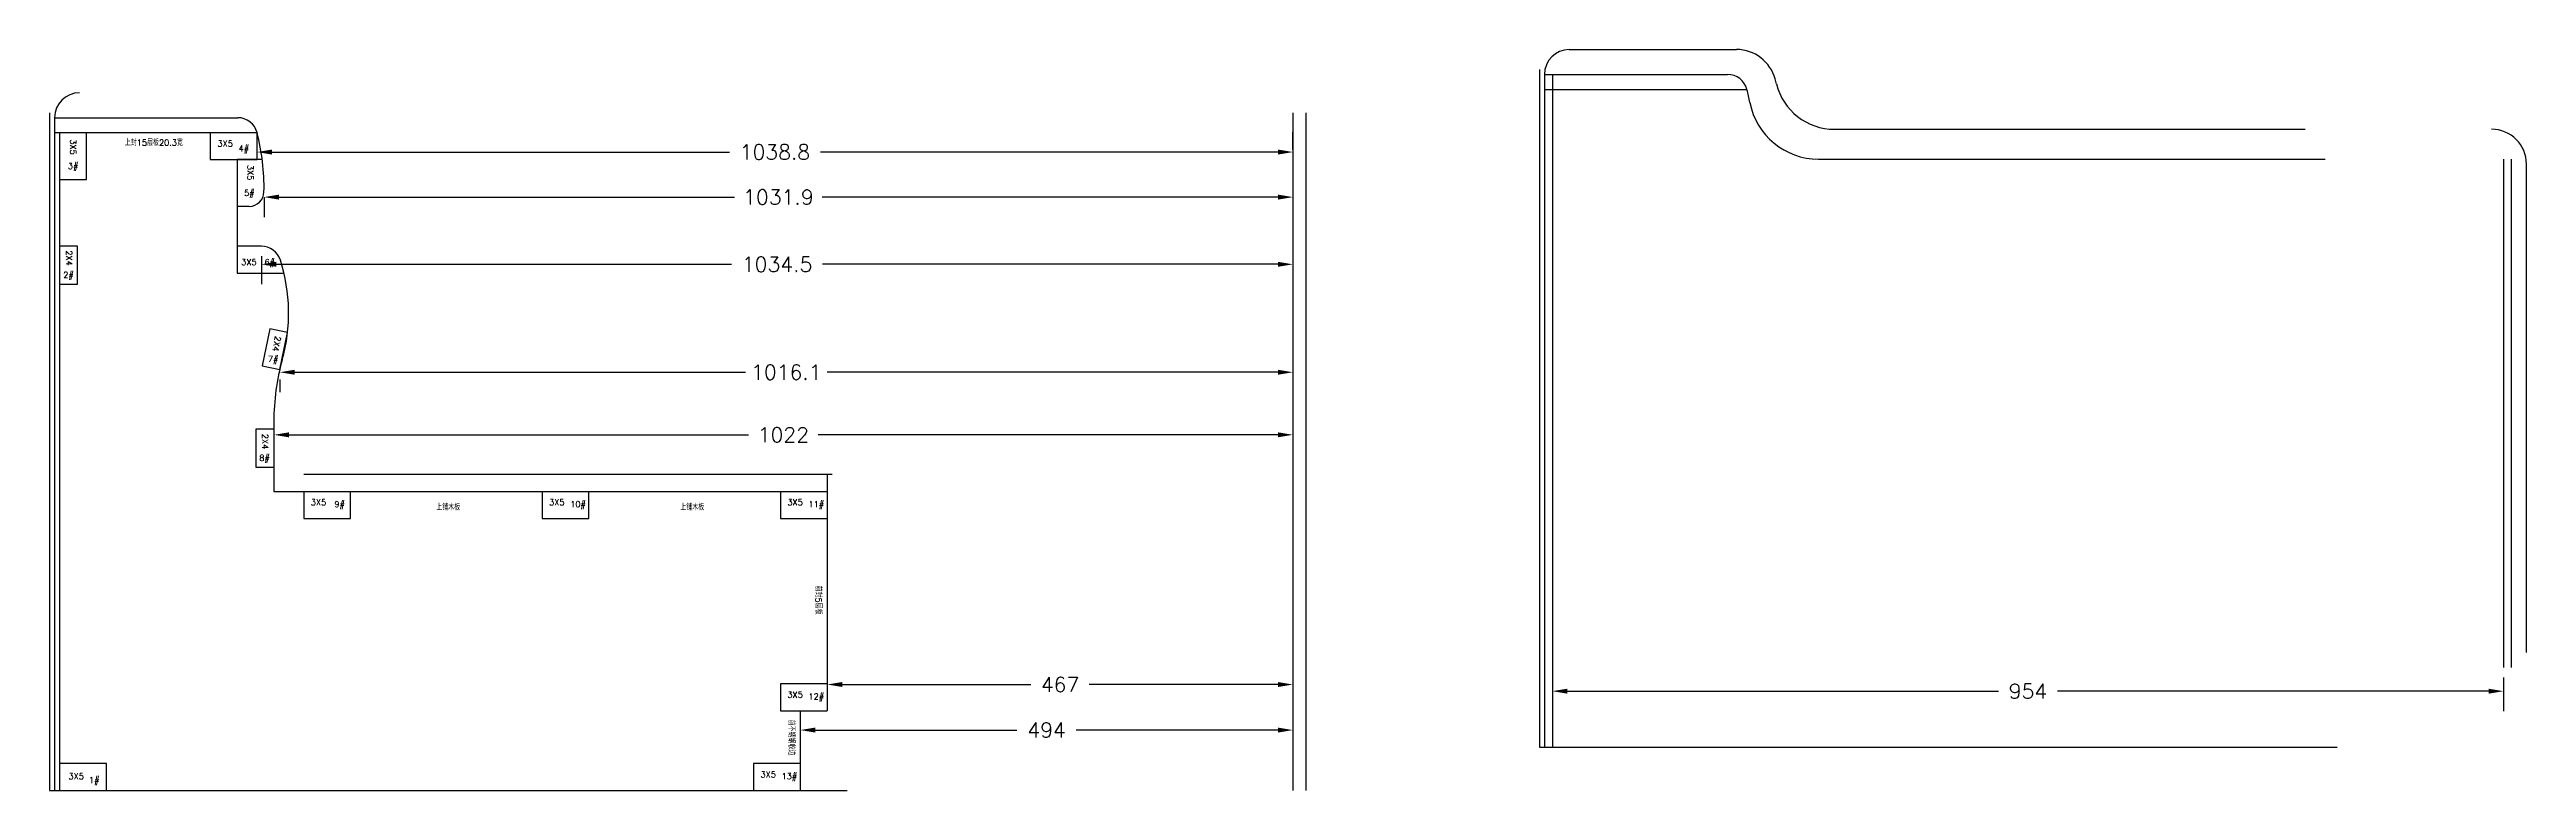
# Model space of a CAD drawing. Header units: millimetres. Extents: x 1211946 to 1266258, y -418433 to -400124.
# Drawn here: x 1245304 to 1247788, y -406051 to -405308 of the extents above; entities that cross this region are included whole.
import ezdxf

# ---------------------------------------------------------------- set-up
doc = ezdxf.new("R2010")
doc.units = ezdxf.units.MM
doc.header["$LTSCALE"] = 5
doc.header["$PDMODE"] = 35
doc.header["$PDSIZE"] = 3
doc.layers.add('缝头内线', color=1, linetype='Continuous')
doc.styles.add('SIMPLEX', font='simplex.shx', dxfattribs={"bigfont": 'gbcbig.shx'})
doc.dimstyles.new('25', dxfattribs={"dimtxt": 15, "dimasz": 15, "dimexe": 20, "dimexo": 10, "dimgap": 10, "dimtad": 0, "dimdec": 1, "dimzin": 12, "dimdsep": 46, "dimtxsty": 'SIMPLEX', "dimcen": 50, "dimclrd": 256, "dimclre": 256, "dimclrt": 3, "dimazin": 3, "dimtfac": 1, "dimtdec": 1, "dimtmove": 1, "dimatfit": 3, "dimfxl": 0, "dimlwd": -1, "dimlwe": -1, "dimarcsym": 0})

# ---------------------------------------------------------------- blocks, each defined once
blk = doc.blocks.new('*D30')
at = {"transparency": 16777216}
for p, q in [((1246056.7, -405980.9), (1246056.7, -406010.3)), ((1246071.7, -405990.3), (1246274, -405990.3)), ((1246535.7, -405990.3), (1246333.3, -405990.3)), ((1246550.7, -405980.9), (1246550.7, -406010.3))]:
    blk.add_line(p, q, dxfattribs=at)
for points in [[(1246071.7, -405987.8), (1246071.7, -405992.8), (1246056.7, -405990.3)], [(1246535.7, -405987.8), (1246535.7, -405992.8), (1246550.7, -405990.3)]]:
    blk.add_solid(points, dxfattribs=at)
at = {"layer": 'Defpoints', "color": 0, "transparency": 16777216}
for p in [(1246056.7, -405970.9), (1246550.7, -405970.9), (1246550.7, -405990.3)]:
    blk.add_point(p, dxfattribs=at)
at = {"color": 3, "transparency": 16777216, "insert": (1246303.7, -405990.3), "char_height": 15, "attachment_point": 5, "style": 'SIMPLEX'}
blk.add_mtext('494', dxfattribs=at)
blk = doc.blocks.new('*D31')
at = {"transparency": 16777216}
for p, q in [((1246083.7, -405953.9), (1246083.7, -405964.6)), ((1246098.7, -405944.6), (1246287.9, -405944.6)), ((1246535.7, -405944.6), (1246346.4, -405944.6)), ((1246550.7, -405953.9), (1246550.7, -405964.6))]:
    blk.add_line(p, q, dxfattribs=at)
for points in [[(1246098.7, -405942.1), (1246098.7, -405947.1), (1246083.7, -405944.6)], [(1246535.7, -405942.1), (1246535.7, -405947.1), (1246550.7, -405944.6)]]:
    blk.add_solid(points, dxfattribs=at)
at = {"layer": 'Defpoints', "color": 0, "transparency": 16777216}
for p in [(1246083.7, -405943.9), (1246550.7, -405943.9), (1246550.7, -405944.6)]:
    blk.add_point(p, dxfattribs=at)
at = {"color": 3, "transparency": 16777216, "insert": (1246317.2, -405944.6), "char_height": 15, "attachment_point": 5, "style": 'SIMPLEX'}
blk.add_mtext('467', dxfattribs=at)
blk = doc.blocks.new('*D32')
at = {"transparency": 16777216}
for p, q in [((1245528.7, -405698.5), (1245528.7, -405714.1)), ((1245543.7, -405694.1), (1246004.7, -405694.1)), ((1246535.7, -405694.1), (1246074.7, -405694.1)), ((1246550.7, -405698.5), (1246550.7, -405714.1))]:
    blk.add_line(p, q, dxfattribs=at)
for points in [[(1245543.7, -405691.6), (1245543.7, -405696.6), (1245528.7, -405694.1)], [(1246535.7, -405691.6), (1246535.7, -405696.6), (1246550.7, -405694.1)]]:
    blk.add_solid(points, dxfattribs=at)
at = {"layer": 'Defpoints', "color": 0, "transparency": 16777216}
for p in [(1245528.7, -405688.5), (1246550.7, -405688.5), (1246550.7, -405694.1)]:
    blk.add_point(p, dxfattribs=at)
at = {"color": 3, "transparency": 16777216, "insert": (1246039.7, -405694.1), "char_height": 15, "attachment_point": 5, "style": 'SIMPLEX'}
blk.add_mtext('1022', dxfattribs=at)
blk = doc.blocks.new('*D33')
at = {"transparency": 16777216}
for p, q in [((1245534.6, -405638.6), (1245534.6, -405651.3)), ((1245549.6, -405631.3), (1246001.6, -405631.3)), ((1246535.7, -405631.3), (1246083.7, -405631.3)), ((1246550.7, -405638.6), (1246550.7, -405651.3))]:
    blk.add_line(p, q, dxfattribs=at)
for points in [[(1245549.6, -405628.8), (1245549.6, -405633.8), (1245534.6, -405631.3)], [(1246535.7, -405628.8), (1246535.7, -405633.8), (1246550.7, -405631.3)]]:
    blk.add_solid(points, dxfattribs=at)
at = {"layer": 'Defpoints', "color": 0, "transparency": 16777216}
for p in [(1245534.6, -405628.6), (1246550.7, -405628.6), (1246550.7, -405631.3)]:
    blk.add_point(p, dxfattribs=at)
at = {"color": 3, "transparency": 16777216, "insert": (1246042.6, -405631.3), "char_height": 15, "attachment_point": 5, "style": 'SIMPLEX'}
blk.add_mtext('1016.1', dxfattribs=at)
blk = doc.blocks.new('*D34')
at = {"transparency": 16777216}
for p, q in [((1245516.1, -405514.9), (1245516.1, -405543)), ((1246550.7, -405514.9), (1246550.7, -405543)), ((1245531.1, -405523), (1245987.7, -405523)), ((1246535.7, -405523), (1246079.1, -405523))]:
    blk.add_line(p, q, dxfattribs=at)
for points in [[(1245531.1, -405520.5), (1245531.1, -405525.5), (1245516.1, -405523)], [(1246535.7, -405520.5), (1246535.7, -405525.5), (1246550.7, -405523)]]:
    blk.add_solid(points, dxfattribs=at)
at = {"layer": 'Defpoints', "color": 0, "transparency": 16777216}
for p in [(1245516.1, -405504.9), (1246550.7, -405504.9), (1246550.7, -405523)]:
    blk.add_point(p, dxfattribs=at)
at = {"color": 3, "transparency": 16777216, "insert": (1246033.4, -405523), "char_height": 15, "attachment_point": 5, "style": 'SIMPLEX'}
blk.add_mtext('1034.5', dxfattribs=at)
blk = doc.blocks.new('*D35')
at = {"transparency": 16777216}
for p, q in [((1245518.8, -405455.9), (1245518.8, -405475.6)), ((1245533.8, -405455.6), (1245990.8, -405455.6)), ((1246535.7, -405455.6), (1246078.7, -405455.6)), ((1246550.7, -405455.9), (1246550.7, -405475.6))]:
    blk.add_line(p, q, dxfattribs=at)
for points in [[(1245533.8, -405453.1), (1245533.8, -405458.1), (1245518.8, -405455.6)], [(1246535.7, -405453.1), (1246535.7, -405458.1), (1246550.7, -405455.6)]]:
    blk.add_solid(points, dxfattribs=at)
at = {"layer": 'Defpoints', "color": 0, "transparency": 16777216}
for p in [(1245518.8, -405445.9), (1246550.7, -405445.9), (1246550.7, -405455.6)]:
    blk.add_point(p, dxfattribs=at)
at = {"color": 3, "transparency": 16777216, "insert": (1246034.7, -405455.6), "char_height": 15, "attachment_point": 5, "style": 'SIMPLEX'}
blk.add_mtext('1031.9', dxfattribs=at)
blk = doc.blocks.new('*D36')
at = {"transparency": 16777216}
for p, q in [((1245511.8, -405407.9), (1245511.8, -405390.4)), ((1246550.7, -405407.9), (1246550.7, -405390.4)), ((1245526.8, -405410.4), (1245985.5, -405410.4)), ((1246535.7, -405410.4), (1246077, -405410.4))]:
    blk.add_line(p, q, dxfattribs=at)
for points in [[(1245526.8, -405407.9), (1245526.8, -405412.9), (1245511.8, -405410.4)], [(1246535.7, -405407.9), (1246535.7, -405412.9), (1246550.7, -405410.4)]]:
    blk.add_solid(points, dxfattribs=at)
at = {"layer": 'Defpoints', "color": 0, "transparency": 16777216}
for p in [(1245511.8, -405417.9), (1246550.7, -405410.4), (1246550.7, -405417.9)]:
    blk.add_point(p, dxfattribs=at)
at = {"color": 3, "transparency": 16777216, "insert": (1246031.2, -405410.4), "char_height": 15, "attachment_point": 5, "style": 'SIMPLEX'}
blk.add_mtext('1038.8', dxfattribs=at)
blk = doc.blocks.new('*D60')
at = {"transparency": 16777216}
for p, q in [((1246811, -405937.5), (1246811, -405971.3)), ((1247765, -405937.5), (1247765, -405971.3)), ((1246826, -405951.3), (1247258.4, -405951.3)), ((1247750, -405951.3), (1247317.6, -405951.3))]:
    blk.add_line(p, q, dxfattribs=at)
for points in [[(1246826, -405948.8), (1246826, -405953.8), (1246811, -405951.3)], [(1247750, -405948.8), (1247750, -405953.8), (1247765, -405951.3)]]:
    blk.add_solid(points, dxfattribs=at)
at = {"layer": 'Defpoints', "color": 0, "transparency": 16777216}
for p in [(1246811, -405927.5), (1247765, -405927.5), (1246811, -405951.3)]:
    blk.add_point(p, dxfattribs=at)
at = {"color": 3, "transparency": 16777216, "insert": (1247288, -405951.3), "char_height": 15, "attachment_point": 5, "style": 'SIMPLEX'}
blk.add_mtext('954', dxfattribs=at)

msp = doc.modelspace()

# ---------------------------------------------------------------- linework, layer by layer
for p, q in [((1246798, -405327.53), (1246798, -406007.53)), ((1246803, -405332.53), (1246986.79, -405332.53)), ((1246803, -405347.53), (1247006.16, -405347.53)), ((1245303.66, -405370.91), (1245303.66, -406050.91)), ((1245308.66, -405375.91), (1245492.45, -405375.91)), ((1245308.66, -405375.91), (1245308.66, -406050.91)), ((1245308.66, -405390.91), (1245511.82, -405390.91)), ((1246550.66, -405370.91), (1246550.66, -406050.91)), ((1246563.66, -405370.91), (1246563.66, -406050.91)), ((1247077.88, -405417.53), (1247586, -405417.53)), ((1245503.76, -405464.91), (1245491.8, -405464.91)), ((1245491.8, -405464.91), (1245491.8, -405504.91)), ((1245516.13, -405504.91), (1245491.8, -405504.91)), ((1245528.66, -405680.5), (1245528.66, -405750.91)), ((1246088.66, -405733.91), (1245558.66, -405733.91)), ((1246083.66, -405733.91), (1246083.66, -405970.91)), ((1245528.66, -405750.91), (1246083.66, -405750.91)), ((1246056.66, -405970.91), (1246083.66, -405970.91)), ((1246056.66, -405970.91), (1246056.66, -406050.91)), ((1246798, -406007.53), (1247598, -406007.53)), ((1245303.66, -406050.91), (1246103.66, -406050.91))]:
    msp.add_line(p, q)
at = {"color": 6}
for p, q in [((1246803, -405332.53), (1246803, -406007.53)), ((1246811, -405332.53), (1246811, -406007.53)), ((1247765, -405417.53), (1247765, -405927.53)), ((1247773, -405927.53), (1247773, -405417.53))]:
    msp.add_line(p, q, dxfattribs=at)
for centre, radius, start, end in [((1246986.79, -405352.53), 20, 14.47573, 90), ((1246793.14, -405402.52), 220, 10.93145, 14.47573), ((1247077.88, -405347.53), 70, 190.93145, 270), ((1245492.45, -405395.91), 20, 14.47573, 90), ((1245298.8, -405445.91), 220, 358.88028, 14.47573), ((1245503.76, -405449.91), 15, 270, 358.88028), ((1245516.13, -405524.91), 20, 17.69602, 90), ((1245368.46, -405572.03), 175, 344.46426, 17.69602), ((1245758.66, -405680.5), 230, 164.46426, 180)]:
    msp.add_arc(centre, radius, start, end)
at = {"layer": '缝头内线', "color": 1, "ltscale": 2}
for p, q in [((1246828, -405307.53), (1246995.81, -405307.53)), ((1247093.93, -405387.53), (1247566, -405387.53)), ((1247788, -405912.53), (1247788, -405422.53))]:
    msp.add_line(p, q, dxfattribs=at)
at = {"layer": '缝头内线', "color": 1}
msp.add_line((1245313.66, -405390.91), (1245313.66, -406050.91), dxfattribs=at)
for points in [[(1245313.66, -405437.91), (1245340.66, -405437.91), (1245340.66, -405390.91)], [(1245464.82, -405390.91), (1245464.82, -405417.91), (1245511.82, -405417.91), (1245511.82, -405390.91)], [(1245517.01, -405417.91), (1245491.8, -405417.91), (1245491.8, -405464.91)], [(1245313.66, -405542.91), (1245331.66, -405542.91), (1245331.66, -405504.91), (1245313.66, -405504.91)], [(1245491.8, -405504.91), (1245491.8, -405531.91), (1245538.8, -405531.91)], [(1245528.66, -405688.5), (1245510.66, -405688.5), (1245510.66, -405726.5), (1245528.66, -405726.5)], [(1245558.66, -405750.91), (1245558.66, -405777.91), (1245605.66, -405777.91), (1245605.66, -405750.91)], [(1245797.66, -405750.91), (1245797.66, -405777.91), (1245844.66, -405777.91), (1245844.66, -405750.91)], [(1246036.66, -405750.91), (1246036.66, -405777.91), (1246083.66, -405777.91)], [(1246083.66, -405943.91), (1246036.66, -405943.91), (1246036.66, -405970.91), (1246056.66, -405970.91)], [(1245360.66, -406050.91), (1245360.66, -406023.91), (1245313.66, -406023.91)], [(1246056.66, -406023.91), (1246009.66, -406023.91), (1246009.66, -406050.91)]]:
    msp.add_lwpolyline(points, dxfattribs=at)
msp.add_lwpolyline([(1245516.98, -405624.9), (1245534.6, -405628.59), (1245542.38, -405591.4), (1245524.77, -405587.71)], close=True, dxfattribs=at)
at = {"layer": '缝头内线', "color": 1, "ltscale": 2}
for centre, radius, start, end in [((1246828, -405332.53), 25, 90, 180), ((1246995.81, -405347.53), 40, 15.18141, 90), ((1246793.14, -405402.52), 250, 13.99966, 15.18141), ((1247093.93, -405327.53), 60, 193.99966, 270), ((1245333.66, -405375.91), 25, 90, 180), ((1247753, -405422.53), 35, 0, 90)]:
    msp.add_arc(centre, radius, start, end, dxfattribs=at)

# ---------------------------------------------------------------- texts
at = {"color": 1, "char_height": 6, "attachment_point": 5, "style": 'SIMPLEX'}
for s, insert, rotation in [('3X5', (1245327.4, -405405.38), 270), ('3X5', (1245505.13, -405431.03), 270), ('2X4', (1245323.24, -405516.73), 270), ('7#', (1245527.89, -405619.18), 357.47789), ('2X4', (1245531.55, -405602.83), 258.17512), ('2X4', (1245519.97, -405700.81), 270), ('前封5层板', (1246074.72, -405859.93), 270), ('前不锈钢收边', (1246047.75, -405997.82), 270)]:
    msp.add_mtext(s, dxfattribs=dict(at, insert=insert, rotation=rotation))
for s, insert in [('上封15层板20.3宽', (1245408.32, -405401.06)), ('3X5', (1245479.81, -405401.96)), ('4#', (1245498.54, -405407.88)), ('3#', (1245327.32, -405425.4)), ('5#', (1245504.08, -405452.35)), ('3X5', (1245503.62, -405520.72)), ('6#', (1245524.55, -405521.86)), ('2#', (1245322.67, -405534.66)), ('8#', (1245519.29, -405718.29)), ('3X5', (1245573.46, -405761.81)), ('9#', (1245594.73, -405764.68)), ('上铺木板', (1245703.49, -405766.85)), ('3X5', (1245812.46, -405761.81)), ('10#', (1245833.73, -405764.68)), ('上铺木板', (1245948.25, -405766.85)), ('3X5', (1246051.46, -405761.81)), ('11#', (1246072.73, -405764.68)), ('3X5', (1246051.46, -405954.81)), ('12#', (1246072.73, -405957.68)), ('3X5', (1245330.36, -406036.69)), ('1#', (1245348.46, -406041.53)), ('3X5', (1246024.46, -406034.81)), ('13#', (1246045.73, -406037.68))]:
    msp.add_mtext(s, dxfattribs=dict(at, insert=insert))

# ---------------------------------------------------------------- dimensions: what is measured, and where the dimension line sits
for base, p1, p2, picture, middle in [((1246550.66, -405410.41), (1245511.82, -405417.91), (1246550.66, -405417.91), '*D36', (1246031.24, -405410.41)), ((1246550.66, -405455.65), (1245518.8, -405445.91), (1246550.66, -405445.91), '*D35', (1246034.73, -405455.65)), ((1246550.66, -405523.03), (1245516.13, -405504.91), (1246550.66, -405504.91), '*D34', (1246033.39, -405523.03)), ((1246550.66, -405631.27), (1245534.6, -405628.59), (1246550.66, -405628.59), '*D33', (1246042.63, -405631.27)), ((1246550.66, -405694.13), (1245528.66, -405688.5), (1246550.66, -405688.5), '*D32', (1246039.66, -405694.13)), ((1246550.66, -405944.63), (1246083.66, -405943.91), (1246550.66, -405943.91), '*D31', (1246317.16, -405944.63)), ((1246811, -405951.3), (1247765, -405927.53), (1246811, -405927.53), '*D60', (1247288, -405951.3)), ((1246550.66, -405990.31), (1246056.66, -405970.91), (1246550.66, -405970.91), '*D30', (1246303.66, -405990.31))]:
    dim = msp.add_linear_dim(base=base, p1=p1, p2=p2, dimstyle='25')
    dim.commit()
    dim.dimension.update_dxf_attribs({"geometry": picture, "text_midpoint": middle})

doc.saveas('drawing.dxf')
